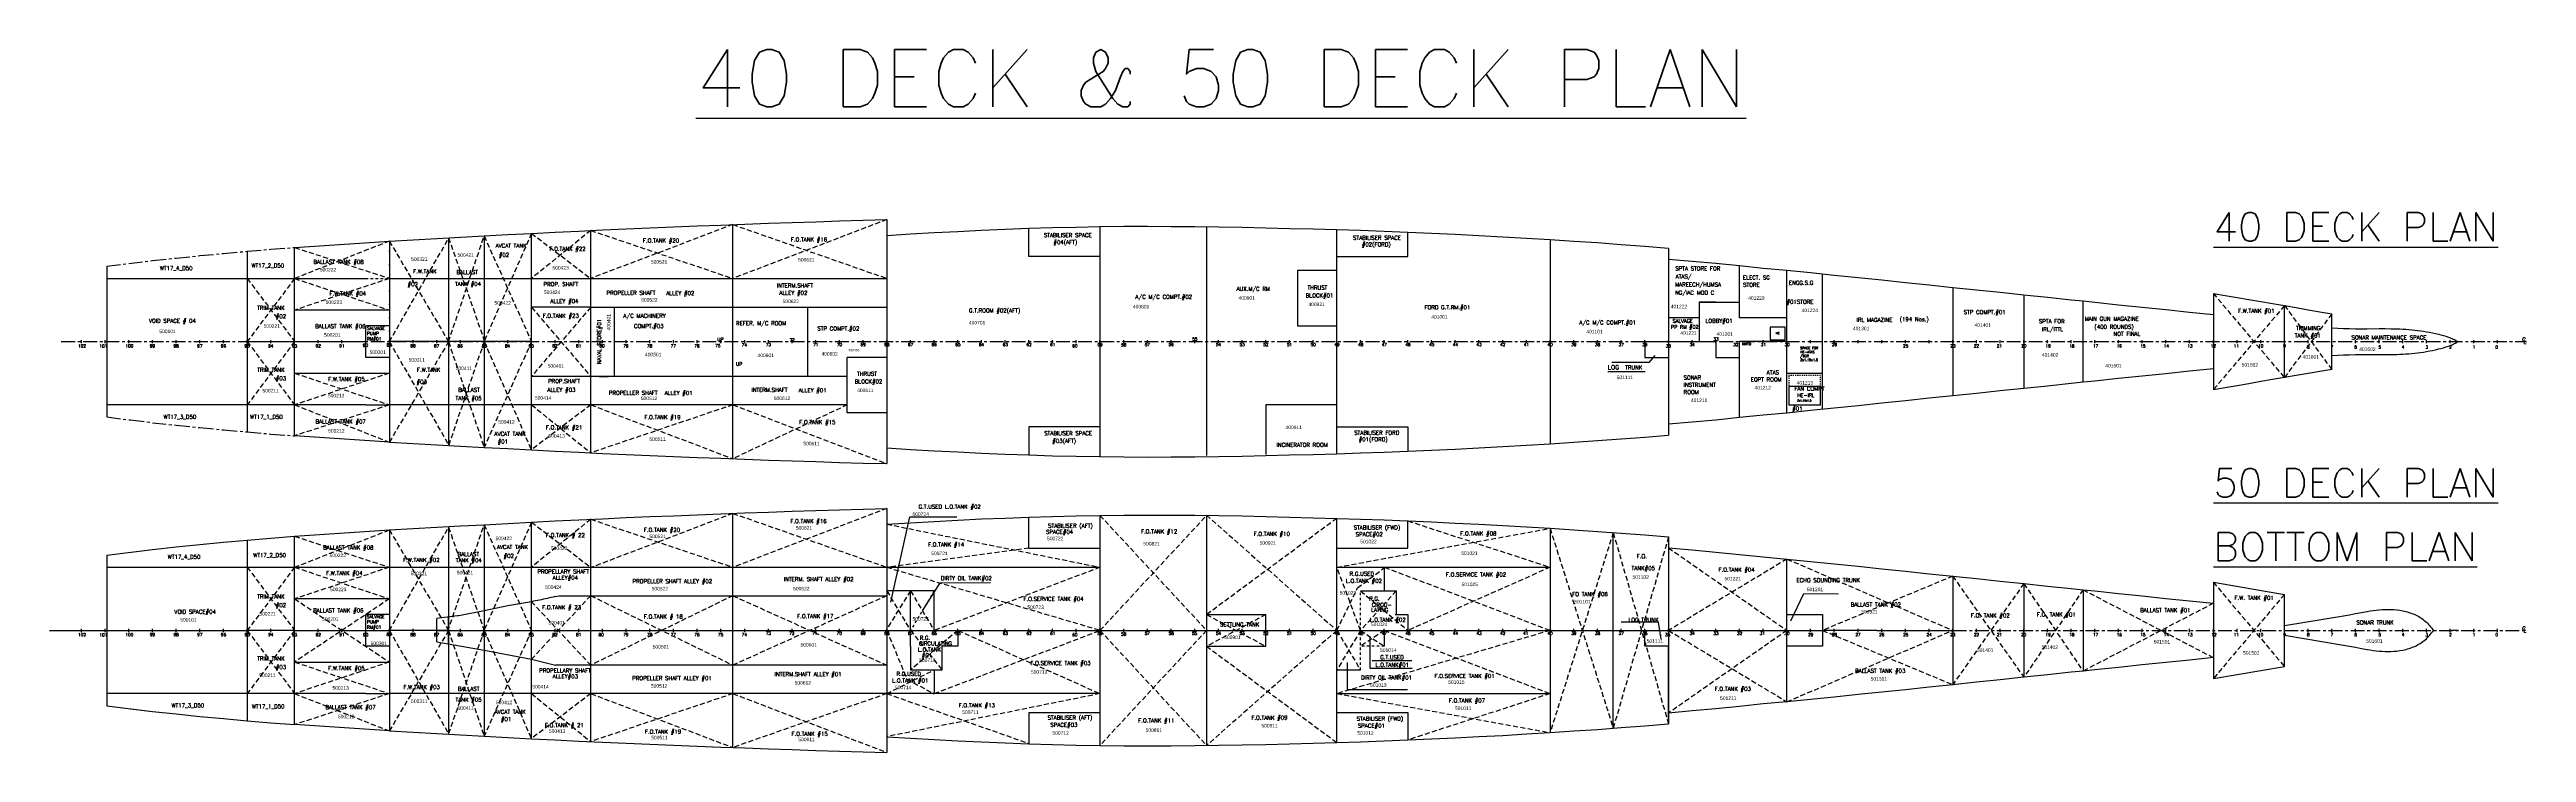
# Model space of a CAD drawing. Header units: millimetres. Extents: x 16781 to 173636, y 7910 to 52409.
import ezdxf
from ezdxf.enums import TextEntityAlignment as Align

# ---------------------------------------------------------------- set-up
doc = ezdxf.new("R2010")
doc.units = ezdxf.units.MM
doc.header["$LTSCALE"] = 700
doc.header["$MEASUREMENT"] = 0
for name, pattern in [('CENTER', [2, 1.25, -0.25, 0.25, -0.25]), ('CL', [375, 300, -25, 25, -25]), ('DASHDOT2', [0.5, 0.25, -0.125, 0, -0.125]), ('DASHED', [0.75, 0.5, -0.25]), ('DOT', [0.2, 0.1, -0.1]), ('DOTDASH', [1.2, 0.6, -0.3, 0, -0.3]), ('DOTDASH1', [1600, 1000, -250, 100, -250])]:
    doc.linetypes.add(name, pattern=pattern)
for name, color, linetype in [('00', 7, 'Continuous'), ('01', 7, 'Continuous'), ('1', 2, 'Continuous'), ('3 DECK', 7, 'Continuous'), ('4 DECK', 7, 'Continuous'), ('AP & CLS', 7, 'Continuous'), ('COMPT.NOS', 4, 'Continuous'), ('COMPTNAME', 7, 'Continuous'), ('HOLD', 7, 'Continuous'), ('MANHOLEPLAN', 3, 'Continuous'), ('WATERLINES', 5, 'Continuous')]:
    doc.layers.add(name, color=color, linetype=linetype)
doc.styles.add('ROMANS', font='romans.shx', dxfattribs={"height": 150})
doc.styles.add('style1', font='romans.shx', dxfattribs={"height": 250})
doc.dimstyles.new('ISO-25', dxfattribs={"dimtxt": 2.5, "dimasz": 2.5, "dimexe": 1.25, "dimexo": 0.625, "dimtad": 1, "dimdsep": 46, "dimtxsty": 'Standard', "dimcen": 2.5, "dimadec": 0, "dimazin": 0, "dimtfac": 1, "dimtmove": 2, "dimatfit": 3, "dimfxl": 1, "dimtolj": 1, "dimtzin": 0, "dimarcsym": 0})

msp = doc.modelspace()

# ---------------------------------------------------------------- linework, layer by layer
at = {"color": 18, "linetype": 'DASHED', "lineweight": -2, "ltscale": 0.9, "true_color": 0x000000, "transparency": 33554534}
for p, q in [((51052, 40955), (47301, 37918)), ((60052, 41330), (51052, 37918)), ((51052, 40955), (60052, 37918)), ((69802, 41642), (60052, 37918)), ((60052, 41330), (69802, 37918)), ((38301, 40281), (32301, 37918)), ((32301, 39879), (38301, 37918)), ((38301, 33918), (42051, 40451)), ((38301, 40281), (42051, 33918)), ((42051, 33918), (44301, 40613)), ((42051, 40491), (44301, 34018)), ((47301, 40772), (44301, 33918)), ((44301, 40613), (47301, 33918)), ((47301, 40772), (51052, 37918)), ((32301, 37918), (29301, 33918)), ((29301, 37918), (32301, 33918)), ((38301, 37918), (32301, 35918)), ((32301, 37918), (38301, 35918)), ((51052, 36091), (47301, 31717)), ((47301, 36091), (51052, 31717)), ((153807, 36969), (158307, 31638)), ((158307, 36197), (153807, 30866)), ((158307, 36197), (161307, 32148)), ((161307, 35687), (158307, 31638)), ((32301, 33918), (29301, 29917)), ((29301, 33918), (32301, 29917)), ((42051, 33918), (38301, 27554)), ((38301, 33918), (42051, 27384)), ((44301, 33918), (42051, 27344)), ((42051, 33918), (44301, 27222)), ((47301, 33918), (44301, 27222)), ((44301, 33918), (47301, 27063)), ((38301, 31917), (32301, 29917)), ((32301, 31917), (38301, 29917)), ((38301, 29917), (32301, 27956)), ((32301, 29917), (38301, 27554)), ((47301, 29917), (51052, 26880)), ((51052, 29917), (47301, 27063)), ((60052, 29917), (51052, 26880)), ((51052, 29917), (60052, 26505)), ((60052, 29917), (69802, 26193)), ((67302, 29917), (60052, 26505)), ((32301, 19634), (38301, 21997)), ((38301, 15634), (42051, 22167)), ((38301, 21997), (42051, 15634)), ((42008, 15589), (44301, 22329)), ((42051, 22167), (44301, 15634)), ((47301, 22488), (44301, 15634)), ((44301, 22329), (47301, 15634)), ((51052, 22672), (47301, 19634)), ((47301, 22488), (51052, 19634)), ((51052, 22672), (60052, 19634)), ((60052, 23045), (51124, 19634)), ((69802, 23358), (60052, 19634)), ((60052, 23045), (69802, 19634)), ((69802, 22361), (83303, 19634)), ((83303, 15634), (90053, 22917)), ((83303, 22914), (90053, 15639)), ((90053, 22926), (98304, 15634)), ((98304, 22730), (90053, 16634)), ((98304, 19634), (111805, 22101)), ((102804, 22567), (111805, 19634)), ((111805, 22101), (115805, 9444)), ((32301, 21595), (38301, 19634)), ((78803, 20834), (69802, 19634)), ((115805, 21824), (111805, 9167)), ((115805, 21824), (119305, 9716)), ((119305, 21552), (115805, 9444)), ((119305, 20864), (126805, 15634)), ((32301, 19634), (29301, 15634)), ((29301, 19634), (32301, 15634)), ((32301, 19634), (38301, 17634)), ((38301, 19634), (32301, 17634)), ((69802, 19634), (83303, 15649)), ((83303, 19634), (72803, 15634)), ((99804, 15634), (98304, 19634)), ((99613, 18324), (101308, 19608)), ((101325, 19634), (111805, 15634)), ((111805, 19634), (102804, 15634)), ((126805, 20152), (119305, 15634)), ((126805, 20152), (137306, 15634)), ((137306, 19068), (129055, 15634)), ((137306, 19068), (141806, 12667)), ((32301, 17634), (38301, 13634)), ((38301, 17634), (32301, 13634)), ((51052, 17834), (47301, 13814)), ((47301, 17454), (51052, 13434)), ((51052, 17834), (60052, 13434)), ((60052, 17834), (51052, 13434)), ((69802, 17834), (60052, 13434)), ((60052, 17834), (69802, 13434)), ((69802, 18134), (71303, 15634)), ((71303, 18134), (69802, 15734)), ((71303, 18134), (72803, 15634)), ((98304, 15634), (99613, 18324)), ((102054, 18134), (99804, 15634)), ((99804, 18134), (102804, 15634)), ((141806, 18601), (137306, 12200)), ((141806, 18601), (145556, 13059)), ((145556, 18209), (141806, 12667)), ((145556, 18209), (153807, 13914)), ((153807, 17354), (145556, 13059)), ((153807, 18685), (158307, 13355)), ((158307, 17913), (153807, 12583)), ((90053, 16634), (93804, 14634)), ((93804, 16634), (90053, 14634)), ((32301, 15634), (29301, 11634)), ((29301, 15634), (32301, 11634)), ((42051, 15634), (38301, 9271)), ((38301, 15634), (42051, 9101)), ((44301, 15634), (42051, 9101)), ((42051, 15634), (44301, 8939)), ((47301, 15634), (44301, 8939)), ((44301, 15634), (47301, 8780)), ((69802, 15634), (71078, 12558)), ((71303, 15634), (73303, 13134)), ((74303, 15634), (71303, 13134)), ((72803, 11634), (83303, 15634)), ((74303, 15634), (83303, 11634)), ((90053, 15639), (83303, 8354)), ((83303, 15634), (90053, 8351)), ((98304, 15634), (90053, 8351)), ((90053, 14634), (98304, 8538)), ((98304, 15634), (99804, 13134)), ((99804, 15634), (98304, 13134)), ((111805, 15634), (98304, 11634)), ((99804, 15634), (101304, 14634)), ((101304, 15634), (99804, 14634)), ((101304, 15634), (111805, 11634)), ((119305, 15634), (126805, 11116)), ((126805, 15634), (119305, 10404)), ((126805, 11116), (137306, 15634)), ((129055, 15634), (137306, 12200)), ((32301, 13634), (38301, 11634)), ((38301, 13634), (32301, 11634)), ((69802, 11634), (72803, 13134)), ((71078, 12558), (72787, 11621)), ((32301, 11634), (38301, 9271)), ((38301, 11634), (32301, 9673)), ((51052, 11634), (47301, 8780)), ((47301, 11634), (51052, 8596)), ((51052, 11634), (60052, 8222)), ((60052, 11634), (51052, 8596)), ((69802, 11634), (60052, 8222)), ((60052, 11634), (69802, 7910)), ((83303, 11634), (69802, 8907)), ((69802, 11634), (78803, 8480)), ((98304, 11634), (111805, 9167)), ((111805, 11634), (102804, 8701))]:
    msp.add_line(p, q, dxfattribs=at)
at = {"color": 18, "linetype": 'Continuous', "true_color": 0x000000}
for p, q in [((51052, 26880), (51052, 40955)), ((129055, 29625), (129055, 38210)), ((18800, 33818), (18800, 34018)), ((20300, 33818), (20300, 34018)), ((21800, 33818), (21800, 34018)), ((23300, 33818), (23300, 34018)), ((24800, 33818), (24800, 34018)), ((26300, 33818), (26300, 34018)), ((27800, 33818), (27800, 34018)), ((29301, 33818), (29301, 34018)), ((30801, 33818), (30801, 34018)), ((32301, 33818), (32301, 34018)), ((33801, 33818), (33801, 34018)), ((35301, 33818), (35301, 34018)), ((36801, 33818), (36801, 34018)), ((38301, 33818), (38301, 34018)), ((39801, 33818), (39801, 34018)), ((41301, 33818), (41301, 34018)), ((42801, 33818), (42801, 34018)), ((44301, 33818), (44301, 34018)), ((45801, 33818), (45801, 34018)), ((47301, 33918), (47301, 34118)), ((48801, 33818), (48801, 34018)), ((75803, 33818), (75803, 34018)), ((77303, 33818), (77303, 34018)), ((78803, 33818), (78803, 34018)), ((80303, 33818), (80303, 34018)), ((81803, 33818), (81803, 34018)), ((83303, 33818), (83303, 34018)), ((84803, 33818), (84803, 34018)), ((86303, 33818), (86303, 34018)), ((87803, 33818), (87803, 34018)), ((89303, 33818), (89303, 34018)), ((90804, 33818), (90804, 34018)), ((92304, 33818), (92304, 34018)), ((93804, 33818), (93804, 34018)), ((95304, 33818), (95304, 34018)), ((96804, 33818), (96804, 34018)), ((128305, 33818), (128305, 34018)), ((129805, 33818), (129805, 34018)), ((131305, 33818), (131305, 34018)), ((132806, 33818), (132806, 34018)), ((134306, 33818), (134306, 34018)), ((135806, 33818), (135806, 34018)), ((147806, 33818), (147806, 34018)), ((149306, 33818), (149306, 34018)), ((150806, 33818), (150806, 34018)), ((152306, 33818), (152306, 34018)), ((153807, 33818), (153807, 34018)), ((155307, 33818), (155307, 34018)), ((156807, 33818), (156807, 34018)), ((158307, 33818), (158307, 34018)), ((159807, 33818), (159807, 34018)), ((161307, 33818), (161307, 34018)), ((162807, 33818), (162807, 34018)), ((164307, 33818), (164307, 34018)), ((165807, 33818), (165807, 34018)), ((167307, 33818), (167307, 34018)), ((168807, 33818), (168807, 34018)), ((170307, 33818), (170307, 34018)), ((171807, 33818), (171807, 34018)), ((36801, 29917), (38301, 29917)), ((51052, 8596), (51052, 22672)), ((115805, 9444), (115805, 21824)), ((42801, 15534), (42801, 15734)), ((44301, 15534), (44301, 15734)), ((45801, 15534), (45801, 15734)), ((47301, 15534), (47301, 15734)), ((48801, 15534), (48801, 15734)), ((50302, 15534), (50302, 15734)), ((51802, 15534), (51802, 15734)), ((53302, 15534), (53302, 15734)), ((54802, 15534), (54802, 15734)), ((56302, 15534), (56302, 15734)), ((57802, 15534), (57802, 15734)), ((59302, 15534), (59302, 15734)), ((60802, 15534), (60802, 15734)), ((62302, 15534), (62302, 15734)), ((63802, 15534), (63802, 15734)), ((65302, 15534), (65302, 15734)), ((66802, 15534), (66802, 15734)), ((68302, 15534), (68302, 15734)), ((69802, 15534), (69802, 15734)), ((71303, 15534), (71303, 15734)), ((72803, 15534), (72803, 15734)), ((74303, 15534), (74303, 15734)), ((75803, 15534), (75803, 15734)), ((77303, 15534), (77303, 15734)), ((78803, 15534), (78803, 15734)), ((80303, 15534), (80303, 15734)), ((81803, 15534), (81803, 15734)), ((83303, 15534), (83303, 15734)), ((84803, 15534), (84803, 15734)), ((86303, 15534), (86303, 15734)), ((87803, 15534), (87803, 15734)), ((89303, 15534), (89303, 15734)), ((90804, 15534), (90804, 15734)), ((92304, 15534), (92304, 15734)), ((93804, 15534), (93804, 15734)), ((95304, 15534), (95304, 15734)), ((96804, 15534), (96804, 15734)), ((98304, 15534), (98304, 15734)), ((99804, 15534), (99804, 15734)), ((101304, 15534), (101304, 15734)), ((102804, 15534), (102804, 15734)), ((104304, 15534), (104304, 15734)), ((105804, 15534), (105804, 15734)), ((107304, 15534), (107304, 15734)), ((108804, 15534), (108804, 15734)), ((110304, 15534), (110304, 15734)), ((111805, 15534), (111805, 15734)), ((113305, 15534), (113305, 15734)), ((114805, 15534), (114805, 15734)), ((116305, 15534), (116305, 15734)), ((117805, 15534), (117805, 15734)), ((119305, 15534), (119305, 15734)), ((120805, 15534), (120805, 15734)), ((122305, 15534), (122305, 15734)), ((123805, 15534), (123805, 15734)), ((125305, 15534), (125305, 15734)), ((126805, 15534), (126805, 15734)), ((128305, 15534), (128305, 15734)), ((129805, 15534), (129805, 15734)), ((131305, 15534), (131305, 15734)), ((132806, 15534), (132806, 15734)), ((134306, 15534), (134306, 15734)), ((135806, 15534), (135806, 15734)), ((137306, 15534), (137306, 15734)), ((138806, 15534), (138806, 15734)), ((140306, 15534), (140306, 15734)), ((141806, 15534), (141806, 15734)), ((143306, 15534), (143306, 15734)), ((144806, 15534), (144806, 15734)), ((146306, 15534), (146306, 15734)), ((147806, 15534), (147806, 15734)), ((149306, 15534), (149306, 15734)), ((150806, 15534), (150806, 15734)), ((152306, 15534), (152306, 15734)), ((153807, 15534), (153807, 15734)), ((155307, 15534), (155307, 15734)), ((156807, 15534), (156807, 15734)), ((158307, 15534), (158307, 15734)), ((158307, 15534), (158307, 15734)), ((158307, 15534), (158307, 15734)), ((158307, 15534), (158307, 15734)), ((159807, 15534), (159807, 15734)), ((159807, 15534), (159807, 15734)), ((161307, 15534), (161307, 15734)), ((161307, 15534), (161307, 15734)), ((162807, 15534), (162807, 15734)), ((164307, 15534), (164307, 15734)), ((165807, 15534), (165807, 15734)), ((165807, 15534), (165807, 15734)), ((167307, 15534), (167307, 15734)), ((168807, 15534), (168807, 15734)), ((170307, 15534), (170307, 15734)), ((171807, 15534), (171807, 15734))]:
    msp.add_line(p, q, dxfattribs=at)
at = {"color": 18, "true_color": 0x000000}
for p, q in [((60052, 26505), (60052, 41330)), ((69802, 41642), (69802, 26193)), ((83303, 41198), (83303, 26637)), ((90053, 41209), (90053, 26703)), ((98304, 26821), (98304, 41014)), ((29301, 39636), (29301, 28199)), ((32301, 27956), (32301, 39879)), ((38301, 40281), (38301, 27554)), ((42051, 40451), (42051, 27384)), ((44301, 40613), (44301, 27222)), ((47301, 27063), (47301, 40772)), ((111805, 40385), (111805, 27450)), ((119305, 39836), (119305, 27999)), ((20406, 37918), (36801, 37918)), ((38301, 37918), (69802, 37918)), ((95804, 38418), (95804, 34918)), ((98304, 38418), (95804, 38418)), ((123805, 35418), (123805, 38730)), ((126805, 29399), (126805, 38436)), ((51052, 36091), (47301, 36091)), ((51052, 36091), (69802, 36091)), ((121255, 36418), (123805, 36418)), ((137306, 37352), (137306, 30483)), ((141806, 36885), (141806, 30950)), ((145556, 31342), (145556, 36493)), ((153807, 36969), (153807, 30866)), ((158307, 31638), (158307, 36197)), ((38301, 35918), (32301, 35918)), ((36801, 32918), (36801, 34918)), ((38301, 34918), (36801, 34918)), ((95804, 34918), (98304, 34918)), ((121255, 35418), (119305, 35418)), ((121255, 35418), (121255, 33918)), ((126805, 35418), (123805, 35418)), ((161307, 32148), (161307, 35687)), ((50302, 33818), (50302, 34018)), ((51802, 33818), (51802, 34018)), ((53302, 33818), (53302, 34018)), ((54802, 33818), (54802, 34018)), ((56302, 33818), (56302, 34018)), ((57802, 33818), (57802, 34018)), ((59302, 33818), (59302, 34018)), ((60802, 33818), (60802, 34018)), ((62302, 33818), (62302, 34018)), ((63802, 33818), (63802, 34018)), ((65302, 33818), (65302, 34018)), ((66802, 33818), (66802, 34018)), ((68302, 33818), (68302, 34018)), ((69802, 33818), (69802, 34018)), ((71303, 33818), (71303, 34018)), ((72803, 33818), (72803, 34018)), ((74303, 33818), (74303, 34018)), ((98304, 33818), (98304, 34018)), ((99804, 33818), (99804, 34018)), ((101304, 33818), (101304, 34018)), ((102804, 33818), (102804, 34018)), ((104304, 33818), (104304, 34018)), ((105804, 33818), (105804, 34018)), ((107304, 33818), (107304, 34018)), ((108804, 33818), (108804, 34018)), ((110304, 33818), (110304, 34018)), ((111805, 33818), (111805, 34018)), ((113305, 33818), (113305, 34018)), ((114805, 33818), (114805, 34018)), ((116305, 33818), (116305, 34018)), ((117805, 33818), (117805, 34018)), ((117805, 33918), (119305, 33918)), ((117805, 33918), (117805, 32918)), ((119305, 33818), (119305, 34018)), ((119305, 33918), (122305, 33918)), ((120805, 33818), (120805, 34018)), ((122305, 33818), (122305, 34018)), ((122305, 33918), (122305, 32918)), ((123805, 29105), (123805, 33918)), ((126805, 33918), (123805, 33918)), ((125305, 33818), (125305, 34018)), ((126805, 33818), (126805, 34018)), ((137306, 33818), (137306, 34018)), ((138806, 33818), (138806, 34018)), ((140306, 33818), (140306, 34018)), ((141806, 33818), (141806, 34018)), ((143306, 33818), (143306, 34018)), ((144806, 33818), (144806, 34018)), ((146306, 33818), (146306, 34018)), ((32301, 31917), (38301, 31917)), ((38301, 32918), (36801, 32918)), ((49059, 31717), (47301, 31717)), ((67302, 31717), (49059, 31717)), ((51577, 31718), (52176, 31717)), ((67302, 29417), (67302, 32918)), ((69802, 32918), (67302, 32918)), ((117805, 32918), (119305, 32918)), ((122305, 32918), (123805, 32918)), ((36801, 29917), (20406, 29917)), ((67302, 29917), (38301, 29917)), ((93804, 29917), (93804, 26770)), ((98304, 29917), (93804, 29917)), ((69802, 29417), (67302, 29417)), ((102804, 28517), (102804, 26985)), ((38301, 21997), (38301, 9271)), ((38301, 21997), (38301, 15634)), ((42051, 22167), (42051, 9101)), ((44301, 22329), (44301, 8939)), ((47301, 17454), (47301, 22488)), ((60052, 19634), (60052, 23045)), ((69802, 23358), (69802, 7910)), ((78803, 20834), (78803, 22788)), ((83303, 22914), (83303, 8354)), ((90053, 22926), (90053, 8351)), ((98304, 8538), (98304, 22730)), ((102804, 20834), (102804, 22568)), ((111805, 22101), (111805, 9167)), ((29301, 21352), (29301, 9916)), ((32301, 9673), (32301, 21595)), ((78803, 20834), (83303, 20834)), ((98304, 20834), (102804, 20834)), ((119305, 21552), (119305, 9716)), ((20406, 19634), (36801, 19634)), ((36801, 19634), (38301, 19634)), ((38301, 19634), (51124, 19634)), ((51124, 19634), (83303, 19634)), ((60052, 11634), (60052, 19634)), ((98304, 19634), (111805, 19634)), ((101325, 18134), (101325, 19634)), ((126805, 11116), (126805, 20152)), ((137306, 19068), (137306, 12200)), ((38301, 17634), (32301, 17634)), ((47301, 13814), (47301, 17454)), ((48801, 17774), (49051, 17834)), ((49051, 17834), (69802, 17834)), ((71303, 18134), (69802, 18134)), ((71303, 14634), (71303, 18134)), ((72803, 18134), (71303, 18134)), ((72803, 15634), (72803, 18134)), ((99804, 18134), (102054, 18134)), ((102054, 18134), (102054, 16634)), ((141806, 18601), (141806, 12667)), ((145556, 18209), (145556, 13059)), ((153807, 18685), (153807, 12583)), ((158307, 13355), (158307, 17913)), ((33801, 15534), (33801, 15734)), ((35301, 15534), (35301, 15734)), ((36801, 14634), (36801, 16634)), ((38301, 16634), (36801, 16634)), ((36801, 15534), (36801, 15734)), ((38301, 15534), (38301, 15734)), ((39801, 15534), (39801, 15734)), ((41301, 14923), (41301, 16392)), ((42051, 14791), (42051, 16478)), ((44301, 16874), (44301, 14394)), ((90052, 16634), (93804, 16634)), ((93804, 14634), (93804, 16634)), ((102003, 16634), (102804, 16634)), ((102804, 16634), (102804, 15634)), ((126805, 16634), (129055, 16634)), ((129055, 16634), (129055, 14634)), ((38301, 14634), (36801, 14634)), ((42051, 15634), (38301, 15634)), ((41301, 15634), (42051, 15634)), ((41301, 14923), (44301, 14394)), ((42051, 15634), (47301, 15634)), ((44301, 14394), (47301, 13814)), ((47301, 15634), (69802, 15634)), ((69802, 15634), (90052, 15634)), ((71303, 14634), (71303, 13134)), ((74303, 14634), (73303, 14634)), ((73303, 13134), (73303, 14634)), ((74128, 15488), (74303, 15634)), ((74303, 15634), (74303, 14634)), ((90052, 14634), (93804, 14634)), ((93804, 15634), (115805, 15634)), ((101304, 15634), (101304, 14634)), ((115805, 15634), (119305, 15634)), ((117805, 14634), (117805, 15634)), ((119305, 14634), (117805, 14634)), ((119305, 15634), (126805, 15634)), ((119305, 9716), (119305, 14634)), ((126805, 15634), (129055, 15634)), ((129055, 14634), (126805, 14634)), ((132506, 15634), (129055, 15634)), ((132506, 15634), (137306, 15634)), ((169304, 15634), (168890, 15634)), ((32301, 13634), (38301, 13634)), ((47301, 8780), (47301, 13814)), ((47301, 13814), (48832, 13434)), ((69802, 13434), (48832, 13434)), ((71303, 13134), (73303, 13134)), ((72803, 13134), (72803, 11634)), ((98304, 13134), (99804, 13134)), ((36801, 11634), (20406, 11634)), ((36801, 11634), (38301, 11634)), ((51124, 11634), (38301, 11634)), ((83303, 11634), (51124, 11634)), ((60052, 8222), (60052, 11634)), ((98304, 11634), (111805, 11634)), ((78803, 10434), (78803, 8480)), ((78803, 10434), (83303, 10434)), ((98304, 10434), (102804, 10434)), ((102804, 10434), (102804, 8700))]:
    msp.add_line(p, q, dxfattribs=at)
at = {"color": 18, "linetype": 'DOTDASH1', "true_color": 0x000000}
for p, q in [((78803, 39318), (78803, 41093)), ((102804, 39318), (102804, 40850)), ((83303, 39318), (78803, 39318)), ((98304, 39318), (102804, 39318)), ((29301, 33918), (36801, 33918)), ((47301, 33918), (38301, 33918)), ((78803, 28517), (78803, 26742)), ((83303, 28517), (78803, 28517)), ((98304, 28517), (102804, 28517)), ((18800, 15534), (18800, 15734)), ((20300, 15534), (20300, 15734)), ((21800, 15534), (21800, 15734)), ((23300, 15534), (23300, 15734)), ((24800, 15534), (24800, 15734)), ((26300, 15534), (26300, 15734)), ((27800, 15534), (27800, 15734)), ((29301, 15534), (29301, 15734)), ((30801, 15534), (30801, 15734)), ((32301, 15534), (32301, 15734)), ((41301, 15534), (41301, 15734)), ((32301, 15634), (29301, 15634)), ((32301, 15634), (38301, 15634)), ((90052, 15634), (93804, 15634))]:
    msp.add_line(p, q, dxfattribs=at)
at = {"color": 18, "linetype": 'DOTDASH', "true_color": 0x000000}
msp.add_line((38301, 40281), (38301, 33918), dxfattribs=at)
at = {"color": 18, "linetype": 'DASHDOT2', "ltscale": 0.9, "true_color": 0x000000}
for p, q in [((36801, 37918), (38301, 37918)), ((72803, 18134), (71303, 15634)), ((99804, 13134), (99804, 18134)), ((101304, 14634), (99804, 14634))]:
    msp.add_line(p, q, dxfattribs=at)
at = {"color": 18, "linetype": 'CENTER', "true_color": 0x000000}
for p, q in [((17521, 33918), (173636, 33918)), ((137306, 15634), (173408, 15634))]:
    msp.add_line(p, q, dxfattribs=at)
at = {"color": 18, "true_color": 0x000000}
msp.add_lwpolyline([(48801, 17774, -0.0041864), (47814, 17555, -0.0081176), (47301, 17454), (45801, 17186), (44301, 16874), (42801, 16584, -0.0121357), (42611, 16552, -0.0096633), (41301, 16392)], format="xyb", dxfattribs=at)
at = {"layer": '00', "color": 18, "true_color": 0x000000}
msp.add_line((64802, 31717), (64802, 36118), dxfattribs=at)
at = {"layer": '01', "color": 18, "linetype": 'ByBlock', "true_color": 0x000000}
for p, q in [((52552, 31717), (52552, 36118)), ((126805, 31917), (129055, 31917)), ((153807, 18685), (158307, 17913)), ((153807, 12583), (158307, 13355))]:
    msp.add_line(p, q, dxfattribs=at)
msp.add_lwpolyline([(122305, 36418), (121255, 36418), (121255, 35418)], dxfattribs=at)
for points in [[(125734, 34039), (126684, 34039), (126684, 34839), (125734, 34839)], [(128930, 31067), (126930, 31067), (126930, 29917), (128930, 29917)]]:
    msp.add_lwpolyline(points, close=True, dxfattribs=at)
at = {"layer": '01', "color": 18, "linetype": 'DOT', "true_color": 0x000000}
msp.add_lwpolyline([(128930, 31067), (128930, 31767), (126930, 31767), (126930, 31067)], dxfattribs=at)
at = {"layer": '1', "color": 18, "linetype": 'Continuous', "true_color": 0x000000}
for points in [[(158307, 15938), (162057, 16563), (162432, 16630), (162807, 16698), (163182, 16769), (163557, 16837), (163744, 16868), (163931, 16896), (164119, 16921), (164307, 16941), (164494, 16956), (164682, 16966), (164869, 16970), (165057, 16966), (165246, 16955), (165434, 16936), (165621, 16910), (165807, 16876), (165903, 16855), (165999, 16832), (166094, 16807), (166189, 16779), (166282, 16749), (166375, 16716), (166467, 16680), (166557, 16641), (166646, 16599), (166734, 16554), (166820, 16506), (166904, 16455), (166986, 16401), (167067, 16344), (167146, 16284), (167222, 16222), (167296, 16157), (167368, 16089), (167438, 16019), (167504, 15947), (167568, 15872), (167629, 15795), (167687, 15716), (167742, 15634)], [(158307, 15330), (162057, 14705), (162432, 14638), (162807, 14570), (163182, 14499), (163557, 14431), (163744, 14400), (163931, 14372), (164119, 14347), (164307, 14327), (164494, 14312), (164682, 14302), (164869, 14298), (165057, 14302), (165246, 14313), (165434, 14332), (165621, 14358), (165807, 14392), (165903, 14413), (165999, 14436), (166094, 14461), (166189, 14489), (166282, 14519), (166375, 14552), (166467, 14588), (166557, 14627), (166646, 14669), (166734, 14714), (166820, 14762), (166904, 14813), (166986, 14867), (167067, 14924), (167146, 14984), (167222, 15046), (167296, 15111), (167368, 15179), (167438, 15249), (167504, 15321), (167568, 15396), (167629, 15473), (167687, 15552), (167742, 15634)]]:
    msp.add_lwpolyline(points, dxfattribs=at)
at = {"layer": '3 DECK', "color": 18, "true_color": 0x000000}
for points in [[(153807, 36969), (154557, 36842), (155307, 36712), (156057, 36582), (156807, 36451), (157557, 36323), (158307, 36197), (159057, 36071), (159807, 35941), (160557, 35809), (161307, 35687)], [(161307, 32148), (160557, 32026), (159807, 31894), (159057, 31764), (158307, 31638), (157557, 31512), (156807, 31384), (156057, 31253), (155307, 31123), (154557, 30993), (153807, 30866)]]:
    msp.add_lwpolyline(points, dxfattribs=at)
at = {"layer": '4 DECK', "color": 18, "linetype": 'Continuous', "true_color": 0x000000}
for p, q in [((32301, 39879), (38301, 40281)), ((38301, 27554), (32301, 27956))]:
    msp.add_line(p, q, dxfattribs=at)
at = {"layer": '4 DECK', "color": 18, "true_color": 0x000000}
for points in [[(38301, 40281), (39801, 40366), (41301, 40451), (42801, 40532), (44301, 40613), (45801, 40693), (47301, 40772), (48801, 40848), (50302, 40920), (51802, 40991), (53302, 41061), (54802, 41122), (56302, 41182), (57802, 41242), (59302, 41301), (60802, 41359), (62302, 41411), (63802, 41461), (65302, 41511), (66802, 41560), (68302, 41604), (69802, 41642)], [(69802, 40645), (71303, 40738), (72803, 40823), (74303, 40900), (75803, 40973), (77303, 41033), (78803, 41093), (80303, 41138), (81803, 41173), (83303, 41198), (84803, 41218), (86303, 41223), (87803, 41216), (89303, 41211), (90804, 41190), (92304, 41163), (93804, 41129), (95304, 41090), (96804, 41056), (98304, 41014), (99804, 40965), (101304, 40912), (102804, 40850), (104304, 40789), (105804, 40719), (107304, 40640), (108804, 40562), (110304, 40474), (111805, 40385), (113305, 40282), (114805, 40184), (116305, 40070), (117805, 39961), (119305, 39836)], [(119305, 39148), (120805, 39015), (122305, 38880), (123805, 38730), (125305, 38575), (126805, 38436), (128305, 38285), (129805, 38135), (131305, 37977), (132806, 37823), (134306, 37668), (135806, 37504), (137306, 37352), (138806, 37197), (140306, 37041), (141806, 36885), (143306, 36726), (144806, 36567), (145556, 36493), (146306, 36415), (147806, 36258), (149306, 36104), (150806, 35948), (152306, 35793), (153807, 35638)], [(153807, 32197), (152306, 32042), (150806, 31887), (149306, 31731), (147806, 31577), (146306, 31420), (145556, 31342), (144806, 31268), (143306, 31109), (141806, 30950), (140306, 30794), (138806, 30638), (137306, 30483), (135806, 30331), (134306, 30167), (132806, 30012), (131305, 29858), (129805, 29700), (128305, 29550), (126805, 29399), (125305, 29260), (123805, 29105), (122305, 28955), (120805, 28820), (119305, 28687)], [(38301, 27554), (39801, 27469), (41301, 27384), (42801, 27303), (44301, 27222), (45801, 27142), (47301, 27063), (48801, 26987), (50302, 26915), (51802, 26844), (53302, 26774), (54802, 26713), (56302, 26653), (57802, 26593), (59302, 26534), (60802, 26476), (62302, 26424), (63802, 26374), (65302, 26324), (66802, 26275), (68302, 26231), (69802, 26193)], [(69802, 27190), (71303, 27097), (72803, 27012), (74303, 26935), (75803, 26862), (77303, 26802), (78803, 26742), (80303, 26697), (81803, 26662), (83303, 26637), (84803, 26617), (86303, 26612), (87803, 26619), (89303, 26624), (90804, 26645), (92304, 26672), (93804, 26706), (95304, 26745), (96804, 26779), (98304, 26821), (99804, 26870), (101304, 26923), (102804, 26985), (104304, 27046), (105804, 27116), (107304, 27195), (108804, 27273), (110304, 27361), (111805, 27450), (113305, 27553), (114805, 27651), (116305, 27765), (117805, 27874), (119305, 27999)]]:
    msp.add_lwpolyline(points, dxfattribs=at)
at = {"layer": '4 DECK', "color": 18, "linetype": 'CENTER', "true_color": 0x000000}
for points in [[(20406, 38687), (23300, 39048), (24800, 39205), (26300, 39361), (27800, 39503), (29301, 39636), (30801, 39768), (32301, 39879)], [(20406, 29148), (21910, 28961), (23300, 28787), (24800, 28630), (26300, 28474), (27800, 28332), (29301, 28199), (30801, 28067), (32301, 27956)]]:
    msp.add_lwpolyline(points, dxfattribs=at)
at = {"layer": '4 DECK', "color": 18, "linetype": 'CL', "true_color": 0x000000}
msp.add_lwpolyline([(20406, 38687), (20406, 29148)], dxfattribs=at)
at = {"layer": 'AP & CLS', "color": 18, "true_color": 0x000000}
msp.add_line((16781, 15634), (29301, 15634), dxfattribs=at)
at = {"layer": 'COMPTNAME', "color": 18, "true_color": 0x000000}
for p, q in [((115463, 32024), (117826, 32024)), ((118672, 16158), (116309, 16158)), ((100548, 13736), (103041, 13736))]:
    msp.add_line(p, q, dxfattribs=at)
at = {"layer": 'HOLD', "color": 18, "true_color": 0x000000}
for p, q in [((32301, 21595), (38301, 21997)), ((38301, 9271), (32301, 9673))]:
    msp.add_line(p, q, dxfattribs=at)
for points in [[(38301, 21997), (39801, 22082), (41301, 22167), (42801, 22248), (44301, 22329), (45801, 22409), (47301, 22488), (48801, 22564), (50302, 22636), (51802, 22707), (53302, 22777), (54802, 22838), (56302, 22898), (57802, 22958), (59302, 23017), (60802, 23075), (62302, 23127), (63802, 23177), (65302, 23227), (66802, 23276), (68302, 23320), (69802, 23358)], [(69802, 22361), (71303, 22454), (72803, 22539), (74303, 22616), (75803, 22689), (77303, 22749), (78803, 22809), (80303, 22854), (81803, 22889), (83303, 22914), (84803, 22934), (86303, 22939), (87803, 22932), (89303, 22927), (90804, 22906), (92304, 22879), (93804, 22845), (95304, 22806), (96804, 22772), (98304, 22730), (99804, 22681), (101304, 22628), (102804, 22567), (104304, 22505), (105804, 22435), (107304, 22356), (108804, 22278), (110304, 22190), (111805, 22101), (113305, 21998), (114805, 21900), (116305, 21786), (117805, 21677), (119305, 21552)], [(119305, 20864), (120805, 20731), (122305, 20596), (123805, 20446), (125305, 20291), (126805, 20152), (128305, 20001), (129805, 19851), (131305, 19693), (132806, 19539), (134306, 19384), (135806, 19220), (137306, 19068), (138806, 18913), (140306, 18757), (141806, 18601), (143306, 18442), (144806, 18283), (145556, 18209), (146306, 18131), (147806, 17974), (149306, 17820), (150806, 17664), (152306, 17509), (153807, 17354)], [(153807, 13914), (152306, 13759), (150806, 13604), (149306, 13448), (147806, 13294), (146306, 13137), (145556, 13059), (144806, 12985), (143306, 12826), (141806, 12667), (140306, 12511), (138806, 12355), (137306, 12200), (135806, 12048), (134306, 11884), (132806, 11729), (131305, 11575), (129805, 11417), (128305, 11267), (126805, 11116), (125305, 10977), (123805, 10822), (122305, 10672), (120805, 10537), (119305, 10404)], [(69802, 8907), (71303, 8814), (72803, 8729), (74303, 8652), (75803, 8579), (77303, 8519), (78803, 8459), (80303, 8414), (81803, 8379), (83303, 8354), (84803, 8334), (86303, 8329), (87803, 8336), (89303, 8341), (90804, 8362), (92304, 8389), (93804, 8423), (95304, 8462), (96804, 8496), (98304, 8538), (99804, 8587), (101304, 8640), (102804, 8701), (104304, 8763), (105804, 8833), (107304, 8912), (108804, 8990), (110304, 9078), (111805, 9167), (113305, 9270), (114805, 9368), (116305, 9482), (117805, 9591), (119305, 9716)], [(38301, 9271), (39801, 9186), (41301, 9101), (42801, 9020), (44301, 8939), (45801, 8859), (47301, 8780), (48801, 8704), (50302, 8632), (51802, 8561), (53302, 8491), (54802, 8430), (56302, 8370), (57802, 8310), (59302, 8251), (60802, 8193), (62302, 8141), (63802, 8091), (65302, 8041), (66802, 7992), (68302, 7948), (69802, 7910)]]:
    msp.add_lwpolyline(points, dxfattribs=at)
at = {"layer": 'HOLD', "color": 18, "linetype": 'DOTDASH1', "true_color": 0x000000}
for points in [[(20406, 20403), (23300, 20764), (24800, 20921), (26300, 21077), (27800, 21219), (29301, 21352), (30801, 21484), (32301, 21595)], [(20406, 20403), (20406, 10865)], [(20406, 10865), (23300, 10504)], [(21910, 10677), (23300, 10504), (24800, 10347), (26300, 10191), (27800, 10049), (29301, 9916), (30801, 9784), (32301, 9673)]]:
    msp.add_lwpolyline(points, dxfattribs=at)
at = {"layer": 'MANHOLEPLAN', "color": 18, "true_color": 0x000000}
msp.add_solid([(94160, 34663), (94160, 34663), (94160, 34663)], dxfattribs=at)
at = {"layer": 'WATERLINES', "color": 18, "true_color": 0x000000}
for points in [[(161307, 34801, 1850), (161682, 34776, 1850), (162057, 34757, 1850), (162432, 34743, 1850), (162807, 34735, 1850), (163182, 34733, 1850), (163557, 34735, 1850), (164307, 34742, 1850), (164682, 34742, 1850), (165057, 34737, 1850), (165432, 34727, 1850), (165620, 34719, 1850), (165807, 34709, 1850), (165995, 34697, 1850), (166182, 34683, 1850), (166370, 34666, 1850), (166557, 34647, 1850), (166745, 34625, 1850), (166933, 34601, 1850), (167121, 34574, 1850), (167307, 34543, 1850), (167495, 34508, 1850), (167683, 34469, 1850), (167870, 34427, 1850), (168057, 34383, 1850), (168218, 34344, 1850), (168377, 34302, 1850), (168536, 34256, 1850), (168692, 34205, 1850), (168769, 34177, 1850), (168846, 34147, 1850), (168921, 34115, 1850), (168996, 34081, 1850), (169070, 34044, 1850), (169142, 34005, 1850), (169213, 33963, 1850), (169283, 33918, 1850)], [(161307, 33035, 1850), (161682, 33059, 1850), (162057, 33078, 1850), (162432, 33092, 1850), (162807, 33100, 1850), (163182, 33102, 1850), (163557, 33100, 1850), (164307, 33093, 1850), (164682, 33093, 1850), (165057, 33098, 1850), (165432, 33109, 1850), (165620, 33116, 1850), (165807, 33126, 1850), (165995, 33138, 1850), (166182, 33153, 1850), (166370, 33169, 1850), (166557, 33188, 1850), (166745, 33210, 1850), (166933, 33234, 1850), (167121, 33261, 1850), (167307, 33292, 1850), (167495, 33327, 1850), (167683, 33366, 1850), (167870, 33408, 1850), (168057, 33452, 1850), (168218, 33491, 1850), (168377, 33533, 1850), (168536, 33579, 1850), (168692, 33630, 1850), (168769, 33658, 1850), (168846, 33688, 1850), (168921, 33720, 1850), (168996, 33754, 1850), (169070, 33791, 1850), (169142, 33830, 1850), (169213, 33872, 1850), (169283, 33918, 1850)]]:
    msp.add_polyline3d(points, dxfattribs=at)

# ---------------------------------------------------------------- texts
at = {"color": 18, "true_color": 0x000000, "style": 'ROMANS'}
for s, height, p in [('102', 192.5, (18838, 33552)), ('101', 192.5, (20188, 33540)), ('100', 192.5, (21838, 33552)), ('100', 192.5, (21838, 33552)), ('99', 192.5, (23298, 33552)), ('98', 192.5, (24798, 33552)), ('97', 192.5, (26298, 33552)), ('96', 192.5, (27798, 33552)), ('95', 192.5, (29299, 33552)), ('94', 192.5, (30799, 33552)), ('93', 192.5, (32299, 33552)), ('92', 192.5, (33799, 33552)), ('91', 192.5, (35299, 33552)), ('90', 192.5, (36790, 33595)), ('89', 192.5, (38299, 33606)), ('88', 192.5, (39799, 33552)), ('87', 192.5, (41299, 33552)), ('86', 192.5, (42786, 33552)), ('85', 192.5, (44323, 33552)), ('84', 192.5, (45786, 33552)), ('83', 192.5, (47286, 33552)), ('82', 192.5, (48786, 33552)), ('81', 192.5, (50286, 33552)), ('80', 192.5, (51768, 33552)), ('79', 192.5, (53281, 33552)), ('78', 192.5, (54781, 33552)), ('77', 192.5, (56281, 33552)), ('76', 192.5, (57782, 33552)), ('75', 192.5, (59104, 33567)), ('74', 192.5, (60782, 33613)), ('60', 192.5, (81711, 33552)), ('35', 192.5, (119297, 33552)), ('25', 192.5, (134326, 33552)), ('23', 192.5, (137326, 33552)), ('22', 192.5, (138806, 33552)), ('21', 192.5, (140261, 33552)), ('20', 192.5, (141810, 33552)), ('19', 192.5, (143347, 33552)), ('18', 192.5, (144847, 33552)), ('17', 192.5, (146347, 33552)), ('16', 192.5, (147847, 33552)), ('15', 192.5, (149347, 33552)), ('14', 192.5, (150836, 33552)), ('13', 192.5, (152326, 33552)), ('12', 192.5, (153808, 33552)), ('11', 192.5, (155260, 33552)), ('10', 192.5, (156811, 33552)), ('9', 193, (158317, 33552)), ('8', 193, (159817, 33476)), ('7', 193, (161317, 33476)), ('6', 193, (162817, 33476)), ('5', 193, (164342, 33476)), ('4', 193, (165817, 33476)), ('3', 193, (167317, 33476)), ('2', 193, (168818, 33476)), ('1', 193, (170318, 33476)), ('0', 193, (171750, 33476)), ('C', 275, (173482, 33899)), ('L', 275, (173539, 33777)), ('C', 275, (173482, 15615)), ('L', 275, (173539, 15493)), ('102', 192.5, (18838, 15268)), ('101', 192.5, (20188, 15256)), ('100', 192.5, (21838, 15268)), ('99', 192.5, (23298, 15268)), ('98', 192.5, (24798, 15268)), ('97', 192.5, (26298, 15268)), ('96', 192.5, (27798, 15268)), ('95', 192.5, (29299, 15268)), ('94', 192.5, (30799, 15268)), ('93', 192.5, (32299, 15268)), ('92', 192.5, (33799, 15268)), ('91', 192.5, (35299, 15268)), ('90', 192.5, (36803, 15262)), ('89', 192.5, (38285, 15291)), ('88', 192.5, (39799, 15268)), ('87', 192.5, (41299, 15268)), ('86', 192.5, (42786, 15268)), ('85', 192.5, (44301, 15268)), ('84', 192.5, (45786, 15268)), ('83', 192.5, (47286, 15268)), ('82', 192.5, (48786, 15268)), ('81', 192.5, (50286, 15268)), ('80', 192.5, (51715, 15268)), ('79', 192.5, (53281, 15268)), ('78', 192.5, (54781, 15268)), ('77', 192.5, (56281, 15268)), ('76', 192.5, (57782, 15268)), ('75', 192.5, (59282, 15268)), ('74', 192.5, (60782, 15268)), ('60', 192.5, (81711, 15268)), ('35', 192.5, (119248, 15268)), ('29', 192.5, (128306, 15268)), ('28', 192.5, (129806, 15268)), ('27', 192.5, (131306, 15268)), ('26', 192.5, (132806, 15268)), ('25', 192.5, (134326, 15268)), ('24', 192.5, (135806, 15268)), ('23', 192.5, (137306, 15268)), ('22', 192.5, (138806, 15268)), ('21', 192.5, (140261, 15268)), ('20', 192.5, (141802, 15268)), ('19', 192.5, (143347, 15268)), ('18', 192.5, (144847, 15268)), ('17', 192.5, (146347, 15268)), ('16', 192.5, (147847, 15268)), ('15', 192.5, (149347, 15268)), ('14', 192.5, (150836, 15268)), ('13', 192.5, (152326, 15268)), ('12', 192.5, (153847, 15268)), ('11', 192.5, (155260, 15268)), ('10', 192.5, (156811, 15268)), ('9', 193, (158317, 15268)), ('8', 193, (159817, 15268)), ('7', 193, (161317, 15268)), ('6', 193, (162817, 15268)), ('5', 193, (164342, 15268)), ('4', 193, (165817, 15268)), ('3', 193, (167317, 15268)), ('2', 193, (168818, 15268)), ('1', 193, (170318, 15268)), ('0', 193, (171750, 15268))]:
    msp.add_text(s, height=height, dxfattribs=at).set_placement(p, align=Align.CENTER)
for s, height, p in [('UP', 217.7, (59065, 33951)), ('NWTD', 158, (123968, 33692, 0)), ('UP', 217.7, (60249, 32396))]:
    msp.add_text(s, height=height, dxfattribs=at).set_placement(p)
for s, p in [('73', (62305, 33730)), ('72', (63805, 34028)), ('71', (65305, 33730)), ('70', (66805, 33730)), ('69', (68305, 33730)), ('68', (69806, 33730)), ('67', (71306, 33730)), ('66', (72806, 33730)), ('65', (74306, 33730)), ('64', (75806, 33730)), ('63', (77306, 33730)), ('62', (78806, 33730)), ('61', (80306, 33730)), ('59', (83306, 33730)), ('58', (84806, 33712)), ('57', (86306, 33730)), ('56', (87806, 33730)), ('55', (89306, 34085)), ('54', (90807, 33730)), ('53', (92307, 33730)), ('52', (93807, 33730)), ('51', (95307, 33730)), ('50', (96807, 33730)), ('49', (98307, 33730)), ('48', (99807, 33730)), ('47', (101307, 33730)), ('46', (102807, 33730)), ('45', (104307, 33730)), ('44', (105807, 33730)), ('43', (107307, 33730)), ('42', (108807, 33730)), ('41', (110307, 33730)), ('40', (111808, 33730)), ('39', (113308, 33730)), ('38', (114808, 33730)), ('37', (116308, 33730)), ('36', (117808, 33730)), ('34', (120808, 33730)), ('33', (122308, 34075)), ('32', (123571, 33730)), ('31', (125308, 33730)), ('30', (126808, 33730)), ('28', (129808, 33730)), ('73', (62305, 15447)), ('72', (63790, 15447)), ('71', (65241, 15447)), ('70', (66795, 15447)), ('69', (68305, 15447)), ('68', (69806, 15447)), ('67', (71306, 15447)), ('66', (72806, 15447)), ('65', (74306, 15447)), ('64', (75806, 15447)), ('63', (77306, 15447)), ('62', (78806, 15447)), ('61', (80306, 15447)), ('59', (83306, 15447)), ('58', (84806, 15397)), ('57', (86306, 15447)), ('56', (87816, 15447)), ('55', (89292, 15447)), ('54', (90807, 15447)), ('53', (92307, 15447)), ('52', (93807, 15447)), ('51', (95307, 15447)), ('50', (96807, 15447)), ('49', (98307, 15447)), ('48', (99807, 15447)), ('47', (101307, 15447)), ('46', (102807, 15447)), ('45', (104307, 15447)), ('44', (105807, 15447)), ('43', (107307, 15447)), ('42', (108807, 15447)), ('41', (110257, 15447)), ('40', (111808, 15447)), ('39', (113308, 15447)), ('38', (114808, 15447)), ('37', (116308, 15447)), ('36', (117808, 15447)), ('34', (120808, 15447)), ('33', (122308, 15447)), ('32', (123808, 15447)), ('31', (125245, 15447)), ('30', (126808, 15447))]:
    msp.add_text(s, height=192.5, dxfattribs=at).set_placement(p, align=Align.MIDDLE)
at = {"color": 18, "linetype": 'Continuous', "true_color": 0x000000, "attachment_point": 1, "style": 'ROMANS'}
for s, insert, char_height, width in [('{\\L40 DECK & 50 DECK PLAN}', (57703, 52409), 3626.77, 86555.61), ('{\\L40 DECK PLAN}', (153807, 42085), 1813.38, 29951.92), ('{\\L50 DECK PLAN}', (153807, 25880), 1813.38, 29951.92), ('{\\LBOTTOM PLAN}', (153807, 21844), 1813.38, 29951.92)]:
    msp.add_mtext(s, dxfattribs=dict(at, insert=insert, char_height=char_height, width=width))
at = {"color": 18, "true_color": 0x000000, "insert": (126092, 34520), "char_height": 140, "width": 650.03, "attachment_point": 1, "style": 'ROMANS'}
msp.add_mtext('HE', dxfattribs=at)
at = {"color": 18, "true_color": 0x000000, "attachment_point": 1}
for s, insert, char_height, width in [('400403', (67375, 33453), 150, 719.04), ('{\\Fromans.shx|c0;\\H1.875x;HE-IRL\\P\\H0.5333x;2x1.15x1.5}', (127459, 30630), 120.01, 1292.63)]:
    msp.add_mtext(s, dxfattribs=dict(at, insert=insert, char_height=char_height, width=width))
at = {"layer": 'COMPT.NOS', "color": 18, "linetype": 'ByBlock', "true_color": 0x000000, "char_height": 225, "width": 1831.54, "attachment_point": 1}
for s, insert in [('500321', (39677, 39255)), ('500421', (42615, 39514)), ('500621', (64187, 39220)), ('500222', (33897, 38585)), ('500423', (48631, 38703)), ('500521', (54866, 39075)), ('500223', (34269, 36531)), ('500422', (44957, 36483)), ('500424', (48087, 37157)), ('500522', (54250, 36676)), ('500622', (63206, 36582)), ('400801', (85386, 36247)), ('400901', (92077, 36793)), ('400921', (96504, 36391)), ('401222', (119449, 36251)), ('401223', (124351, 36787)), ('500101', (23736, 34680)), ('500221', (30336, 35020)), ('400701', (75002, 35232)), ('401001', (104283, 35595)), ('401101', (114098, 34668)), ('401221', (120055, 34579)), ('401201', (122350, 34511)), ('401224', (127736, 36011)), ('401301', (130986, 34863)), ('401401', (138688, 35081)), ('500201', (34167, 34455)), ('500301', (37048, 33363)), ('400501', (54491, 33212)), ('400601', (61617, 33163)), ('400602', (65661, 33260)), ('401402', (142953, 33195)), ('401601', (159459, 33070)), ('401602', (163044, 33551)), ('500311', (39517, 32875)), ('500411', (42502, 32345)), ('500401', (48328, 32490)), ('501111', (116024, 31768)), ('401213', (127424, 31428)), ('401501', (146966, 32510)), ('501502', (155602, 32561)), ('500211', (30263, 30928)), ('500213', (34413, 30614)), ('500414', (47522, 30464)), ('500512', (54223, 30441)), ('500612', (62646, 30443)), ('400611', (67924, 30946)), ('401211', (120723, 30318)), ('401212', (124756, 31118)), ('500212', (34428, 28385)), ('500412', (45198, 28951)), ('400911', (95052, 28604)), ('500413', (48376, 28064)), ('500511', (54767, 27860)), ('500611', (64517, 27576)), ('500621', (64041, 22236)), ('500724', (71429, 23108)), ('500222', (34515, 20499)), ('500422', (45026, 21574)), ('500423', (48535, 20949)), ('500521', (54769, 21702)), ('500721', (72618, 20625)), ('500722', (79951, 21569)), ('500821', (86047, 21239)), ('500921', (93415, 21283)), ('501022', (99787, 21374)), ('501021', (106179, 20637)), ('500321', (39651, 19356)), ('500421', (42573, 19409)), ('501102', (117025, 19128)), ('501221', (122851, 19023)), ('500223', (34547, 18345)), ('500424', (48173, 18490)), ('500522', (54914, 18393)), ('500622', (63870, 18393)), ('501023', (98480, 18128)), ('501025', (106201, 18663)), ('501101', (113339, 17571)), ('501201', (128063, 18345)), ('500101', (25062, 16421)), ('500221', (30069, 16806)), ('500201', (34043, 16469)), ('500401', (48384, 16234)), ('500725', (71431, 16476)), ('500723', (78708, 17214)), ('501024', (100461, 16134)), ('501321', (131515, 16934)), ('500301', (37118, 14928)), ('500501', (54977, 14711)), ('500601', (64338, 14834)), ('500901', (91170, 15314)), ('501014', (101038, 14499)), ('501111', (117928, 15076)), ('501401', (138841, 14498)), ('501402', (142931, 14690)), ('501501', (150036, 15030)), ('501502', (155688, 14323)), ('501601', (163488, 15074)), ('500211', (30069, 12909)), ('500715', (71854, 13861)), ('500713', (78932, 13115)), ('501311', (132106, 12682)), ('500213', (34698, 12107)), ('500311', (39682, 11268)), ('500412', (45048, 11190)), ('500414', (47355, 12187)), ('500512', (54866, 12235)), ('500612', (63966, 12428)), ('500714', (70321, 12139)), ('501013', (100413, 12287)), ('501015', (105353, 12478)), ('501211', (122572, 11460)), ('500212', (35046, 10299)), ('500411', (42614, 10835)), ('500711', (74580, 10574)), ('500811', (86193, 9435)), ('500911', (93524, 9718)), ('501011', (105784, 10819)), ('500413', (48407, 9372)), ('500511', (54884, 8962)), ('500611', (64201, 8847)), ('500712', (80288, 9252)), ('501012', (99595, 9258))]:
    msp.add_mtext(s, dxfattribs=dict(at, insert=insert))
at = {"layer": 'COMPT.NOS', "color": 18, "linetype": 'ByBlock', "true_color": 0x000000, "insert": (52081, 34629), "char_height": 225, "width": 1831.54, "attachment_point": 1, "rotation": 90}
msp.add_mtext('400401', dxfattribs=at)
at = {"layer": 'COMPTNAME', "color": 18, "linetype": 'Continuous', "true_color": 0x000000, "style": 'style1'}
for s, height, p in [('STABILISER SPACE', 250.01, (82780, 40535)), ('AVCAT TANK ', 250.01, (47167, 39868)), ('#02', 250, (45888, 39282)), ('#04(AFT)', 250, (81866, 40082)), ('BALLAST TANK #08', 250.01, (36675, 38836)), ('#02', 250, (40109, 37428)), ('F.W.TANK ', 250, (41465, 38243)), ('F.W.TANK #04', 250.01, (36827, 36842)), ('A/C M/C COMPT.#02', 250.01, (89137, 36630)), ('AUX.M/C RM', 250, (94068, 37137)), ('VOID SPACE # 04', 250.01, (26047, 35112)), ('BALLAST TANK #06', 250.01, (36786, 34765)), ('TRIMMING', 250, (160584, 34644)), ('TANK #01', 250, (160612, 34177)), ('F.W.TANK #05', 250.01, (36740, 31418)), ('#03', 250, (40679, 31251)), ('F.W.TANK ', 250, (41710, 32012)), ('BALLAST TANK #07', 250.01, (36811, 28729)), ('F.O.TANK', 250, (49681, 28363)), ('STABILISER SPACE', 250.01, (82803, 27992)), ('STABILISER FORD', 250.01, (102252, 28025)), ('AVCAT TANK', 250, (46927, 27962)), ('#01', 250, (45816, 27465)), ('#03(AFT)', 250, (81790, 27508)), ('BALLAST TANK #08', 250.01, (37293, 20751)), ('BALLAST TANK #06', 250.01, (36662, 16779)), ('BALLAST TANK #07', 250.01, (37429, 10643))]:
    msp.add_text(s, height=height, dxfattribs=at).set_placement(p, align=Align.RIGHT)
at = {"layer": 'COMPTNAME', "color": 18, "true_color": 0x000000}
for s, height, style, p in [('F.O.TANK #22', 250.01, 'style1', (50731, 39669)), ('F.O.TANK #20', 250.01, 'style1', (56651, 40191)), ('F.O.TANK #16', 250.01, 'style1', (66021, 40260)), ('STABILISER SPACE', 250.01, 'style1', (102362, 40371)), ('#02(FORD)', 250, 'style1', (101716, 39949)), ('PROP. SHAFT', 250.01, 'style1', (50259, 37433)), ('ALLEY #04       ', 250.01, 'style1', (51478, 36353)), ('PROPELLER SHAFT', 250.01, 'style1', (55147, 36878)), ('ALLEY #02', 250, 'style1', (57612, 36859)), ('INTERM.SHAFT', 250.01, 'style1', (65133, 37341)), ('ALLEY #02', 250, 'style1', (64773, 36879)), ('BLOCK#01', 250, 'style1', (98079, 36715)), ('THRUST', 250, 'style1', (97700, 37214)), ('FORD G.T.RM.#01', 250.01, 'style1', (106758, 35963)), ('F.O.TANK #23', 250.01, 'style1', (50302, 35434)), ('G.T.ROOM #02(AFT)', 250.01, 'style1', (78251, 35764)), ('A/C M/C COMPT.#01', 250.01, 'style1', (117246, 35004)), ('PP RM', 230, 'style1', (120466, 34726)), ('SALVAGE', 230, 'style1', (120852, 35111)), ('LOBBY#01', 250, 'style1', (123365, 35112)), ('F.W.TANK #01', 250.01, 'style1', (157683, 35737)), ('SONAR MAINTENANCE SPACE', 250.01, 'style1', (167302, 34057)), ('PROP.SHAFT', 250, 'style1', (50376, 31295)), ('BLOCK#02', 250, 'style1', (69518, 31269)), ('THRUST', 250, 'style1', (69176, 31752)), ('LOG', 275, 'ROMANS', (116173, 32152)), ('TRUNK', 250, 'style1', (117655, 32158)), ('EQPT ROOM', 250, 'style1', (126469, 31397)), ('ATAS ', 250, 'style1', (126471, 31846)), ('ALLEY #03', 250, 'style1', (50084, 30744)), ('PROPELLER SHAFT ', 250.01, 'style1', (55462, 30552)), ('ALLEY #01', 250, 'style1', (57506, 30540)), ('INTERM.SHAFT', 250.01, 'style1', (63516, 30733)), ('ALLEY #01', 250, 'style1', (65992, 30710)), (' #01', 250, 'style1', (127793, 29553)), ('FAN COMPT', 250, 'style1', (129184, 30816)), ('#21', 250, 'style1', (50515, 28358)), ('F.O.TANK #19', 250.01, 'style1', (56742, 29006)), ('F.O.TANK #15', 250.01, 'style1', (66551, 28690)), ('#01(FORD)', 250, 'style1', (101517, 27607)), ('G.T.USED L.O.TANK #02', 250.01, 'style1', (75755, 23346)), ('F.O.TANK #20', 250.01, 'style1', (56710, 21873)), ('F.O.TANK #16', 250.01, 'style1', (65989, 22426)), ('SPACE#04', 250, 'style1', (81602, 21747)), ('STABILISER (AFT)', 250.01, 'style1', (82847, 22138)), ('F.O.TANK #12', 250.01, 'style1', (88193, 21779)), ('STABILISER (FWD)', 250.01, 'style1', (102315, 22023)), ('BALLAST', 250, 'style1', (43985, 20337)), ('AVCAT TANK ', 250.01, 'style1', (47254, 20790)), ('#02', 250, 'style1', (46189, 20230)), ('F.O.TANK # 22', 250.01, 'style1', (50684, 21542)), ('F.O.TANK #14', 250.01, 'style1', (74704, 20954)), ('F.O.TANK #10', 250.01, 'style1', (95328, 21619)), ('SPACE#02', 250, 'style1', (101211, 21595)), ('F.O.TANK #08', 250.01, 'style1', (108408, 21646)), ('F.O.', 250, 'style1', (117936, 20203)), ('F.W.TANK #04', 250.01, 'style1', (36605, 19142)), ('F.W.TANK #02', 250.01, 'style1', (41480, 19969)), ('TANK #04', 250, 'style1', (44158, 19948)), ('PROPELLARY SHAFT', 250.01, 'style1', (50946, 19238)), ('ALLEY#04', 250, 'style1', (50249, 18849)), ('PROPELLER SHAFT ALLEY #02', 250.01, 'style1', (58744, 18621)), ('INTERM. SHAFT ALLEY #02', 250.01, 'style1', (67695, 18752)), ('DIRTY OIL TANK#02', 250.01, 'style1', (76451, 18812)), ('L.O.TANK #02', 250.01, 'style1', (101159, 18647)), ('R.G.USED', 250, 'style1', (100653, 19098)), ('F.O.SERVICE TANK #02', 250.01, 'style1', (109022, 19046)), ('TANK#05', 250, 'style1', (118448, 19446)), ('F.O.TANK #04', 250.01, 'style1', (124765, 19355)), ('ECHO SOUNDING TRUNK', 250.01, 'style1', (131430, 18685)), ('TRIM TANK', 250, 'style1', (31666, 17650)), ('#02', 250, 'style1', (31760, 17110)), ('F.O.TANK # 23', 250.01, 'style1', (50441, 16971)), ('F.O.SERVICE TANK #04', 250.01, 'style1', (82268, 17501)), ('R.G.', 250, 'style1', (101012, 17518)), ('CIRCU-', 250, 'style1', (101784, 17132)), ('FO TANK #06', 250.01, 'style1', (115461, 17806)), ('BALLAST TANK #02', 250.01, 'style1', (134026, 17147)), ('F.W. TANK #01', 250.01, 'style1', (157635, 17573)), ('VOID SPACE#04', 250.01, 'style1', (27317, 16695)), ('F.O.TANK # 18', 250.01, 'style1', (56880, 16384)), ('F.O.TANK #17', 250.01, 'style1', (66415, 16409)), ('SETTLING TANK', 250.01, 'style1', (93392, 15882)), ('L.O.TANK #02', 250.01, 'style1', (102663, 16188)), ('LATING', 250, 'style1', (101560, 16809)), ('LOG TRUNK', 250, 'style1', (118675, 16184)), ('F.O. TANK #02', 250.01, 'style1', (140912, 16461)), ('F.O. TANK #01', 250.01, 'style1', (145094, 16513)), ('BALLAST TANK #01', 250.01, 'style1', (152359, 16785)), ('SONAR TRUNK', 250.01, 'style1', (165236, 16014)), ('L.O.TANK', 250, 'style1', (73233, 14299)), ('CIRCULATING', 250.01, 'style1', (73929, 14686)), ('R.G.', 250, 'style1', (72548, 15044)), ('#01', 250, 'style1', (72671, 13940)), ('TRIM TANK', 250, 'style1', (31666, 13728)), ('#03', 250, 'style1', (31760, 13188)), ('F.W.TANK #05', 250.01, 'style1', (36738, 13113)), ('PROPELLARY SHAFT', 250.01, 'style1', (51063, 12971)), ('ALLEY#03', 250, 'style1', (50249, 12603)), ('PROPELLER SHAFT ALLEY #01', 250.01, 'style1', (58718, 12491)), ('INTERM.SHAFT ALLEY #01', 250.01, 'style1', (66941, 12736)), ('L.O.TANK #01', 250.01, 'style1', (72430, 12341)), ('R.G.USED', 250, 'style1', (71962, 12759)), ('F.O.SERVICE TANK #03', 250.01, 'style1', (82710, 13444)), ('DIRTY OIL TANK#01', 250.01, 'style1', (103063, 12526)), ('L.O.TANK#01', 250.01, 'style1', (102867, 13336)), ('G.T.USED ', 250, 'style1', (102710, 13808)), ('F.O.SERVICE TANK #01', 250.01, 'style1', (108300, 12626)), ('BALLAST TANK #03', 250.01, 'style1', (134305, 12956)), ('F.W.TANK #03', 250.01, 'style1', (41502, 11923)), ('TANK #05', 250, 'style1', (44142, 11125)), ('BALLAST', 250, 'style1', (44005, 11809)), ('F.O.TANK #13', 250.01, 'style1', (76649, 10768)), ('F.O.TANK #07', 250.01, 'style1', (107685, 11072)), ('F.O.TANK #03', 250.01, 'style1', (124524, 11815)), ('AVCAT TANK', 250, 'style1', (46941, 10354)), ('#01', 250, 'style1', (46019, 9890)), ('F.O.TANK # 21', 250.01, 'style1', (50613, 9504)), ('STABILISER (AFT)', 250.01, 'style1', (82812, 9989)), ('SPACE#03', 250, 'style1', (81875, 9533)), ('F.O.TANK #11', 250.01, 'style1', (88017, 9811)), ('F.O.TANK #09', 250.01, 'style1', (95181, 9985)), ('STABILISER (FWD)', 250.01, 'style1', (102503, 9922)), ('SPACE#01', 250, 'style1', (101347, 9479)), ('F.O.TANK #19', 250.01, 'style1', (56782, 9099)), ('F.O.TANK #15', 250.01, 'style1', (66063, 8967))]:
    msp.add_text(s, height=height, dxfattribs=dict(at, style=style)).set_placement(p, align=Align.RIGHT)
at = {"layer": 'COMPTNAME', "color": 18, "linetype": 'DOTDASH1', "true_color": 0x000000, "style": 'style1'}
for s, p in [('TANK #04', (44108, 37442)), ('BALLAST', (43914, 38188)), ('TRIM TANK', (31666, 35934)), ('#02', (31760, 35393)), ('TRIM TANK', (31666, 32012)), ('#03', (31760, 31471)), ('TANK #05', (44147, 30206)), ('BALLAST', (44027, 30735))]:
    msp.add_text(s, height=250, dxfattribs=at).set_placement(p, align=Align.RIGHT)
at = {"layer": 'COMPTNAME', "color": 18, "linetype": 'ByBlock', "true_color": 0x000000, "style": 'style1'}
for s, height, p in [('MAREECH/HUMSA ', 250.01, (119720, 37404)), ('SPTA STORE FOR ', 250.01, (119733, 38426)), ('ATAS/', 250, (119759, 37915)), ('ELECT. SG ', 250, (124018, 37848)), ('ENGG.S.G ', 250, (126928, 37521)), ('NG/IAC MOD C', 250.01, (119720, 36893)), ('STORE', 250, (124031, 37390)), ('#01STORE', 250, (126777, 36316)), ('A/C MACHINERY ', 250.01, (53125, 35430)), ('COMPT.#03', 250, (53792, 34780)), ('REFER. M/C ROOM', 250.01, (60260, 34955)), ('STP COMPT.#02', 250.01, (65407, 34619)), ('IRL MAGAZINE', 250.01, (131208, 35172)), ('(194 Nos.)', 250, (133946, 35208)), ('SPTA FOR ', 250, (142761, 35083)), ('IRL/ITTL', 250, (142951, 34572)), ('MAIN GUN MAGAZINE', 250.01, (145663, 35244)), ('(400 ROUNDS)', 250.01, (146279, 34733)), ('NOT FINAL', 250, (147483, 34285))]:
    msp.add_text(s, height=height, dxfattribs=at).set_placement(p)
msp.add_text('NAVAL STORE#01', height=250.01, rotation=90, dxfattribs=at).set_placement((51710, 32486))
at = {"layer": 'COMPTNAME', "color": 18, "true_color": 0x000000, "style": 'style1'}
for s, p in [('SONAR', (120262, 31516)), ('INSTRUMENT', (120262, 31058)), ('ROOM', (120262, 30600))]:
    msp.add_text(s, height=250, dxfattribs=at).set_placement(p)
at = {"layer": 'COMPTNAME', "color": 18, "true_color": 0x000000}
for s, insert, char_height, width, attachment_point, style in [('WT17_4_D50', (23768, 38685), 250, 1831.45, 1, 'style1'), ('WT17_2_D50', (29571, 38858), 250, 1831.45, 1, 'style1'), ('{\\Fromans.shx|c0;SALVAGE PUMP RM#01}', (36887, 34864), 200.01, 1189.55, 1, 'style1'), ('#02', (120610, 34970), 230, 531.31, 1, 'style1'), ('STP COMPT.#01', (139327, 35747), 250.01, 3823.52, 5, 'ROMANS'), ('WT17_3_D50', (24005, 29281), 250, 1831.45, 1, 'style1'), ('WT17_1_D50', (29478, 29282), 250, 1831.45, 1, 'style1'), ('INCINERATOR ROOM', (96100, 27386), 250.01, 8457.03, 5, 'style1'), ('WT17_4_D50', (24267, 20419), 250, 1831.45, 1, 'style1'), ('WT17_2_D50', (29684, 20527), 250, 1831.45, 1, 'style1'), ('{\\Fromans.shx|c0;SALVAGE PUMP RM#01}', (36877, 16610), 200.01, 1189.55, 1, 'style1'), ('WT17_3_D50', (24504, 11014), 250, 1831.45, 1, 'style1'), ('WT17_1_D50', (29591, 10951), 250, 1831.45, 1, 'style1')]:
    msp.add_mtext(s, dxfattribs=dict(at, insert=insert, char_height=char_height, width=width, attachment_point=attachment_point, style=style))
at = {"layer": 'COMPTNAME', "color": 18, "linetype": 'ByBlock', "true_color": 0x000000, "insert": (127651, 33590), "char_height": 150.01, "width": 1357.4, "attachment_point": 1, "style": 'style1'}
msp.add_mtext('SPACE FOR HE-ATAS\\P/SCR\\P2x1.15x1.5', dxfattribs=at)

# ---------------------------------------------------------------- leaders
at = {"color": 18, "true_color": 0x000000}
for points in [[(118434, 33041), (118063, 32588), (115713, 32588)], [(70061, 17430), (71256, 22816), (74231, 22816)], [(72053, 16884), (73188, 18656), (76369, 18662)], [(127045, 16252), (127877, 17962), (130060, 17960)], [(100389, 15184), (100389, 13244), (103082, 13244)], [(98966, 13613), (98966, 11903), (102784, 11903)]]:
    msp.add_leader(points, dimstyle='ISO-25', override={"dimgap": 0.09, "dimtad": 0, "dimarcsym": 1}, dxfattribs=at)
at = {"layer": 'COMPTNAME', "color": 18, "true_color": 0x000000}
msp.add_leader([(118839, 15089), (118672, 16158)], dimstyle='ISO-25', override={"dimasz": 300, "dimgap": 0.625, "dimtad": 0}, dxfattribs=at)

doc.saveas('drawing.dxf')
